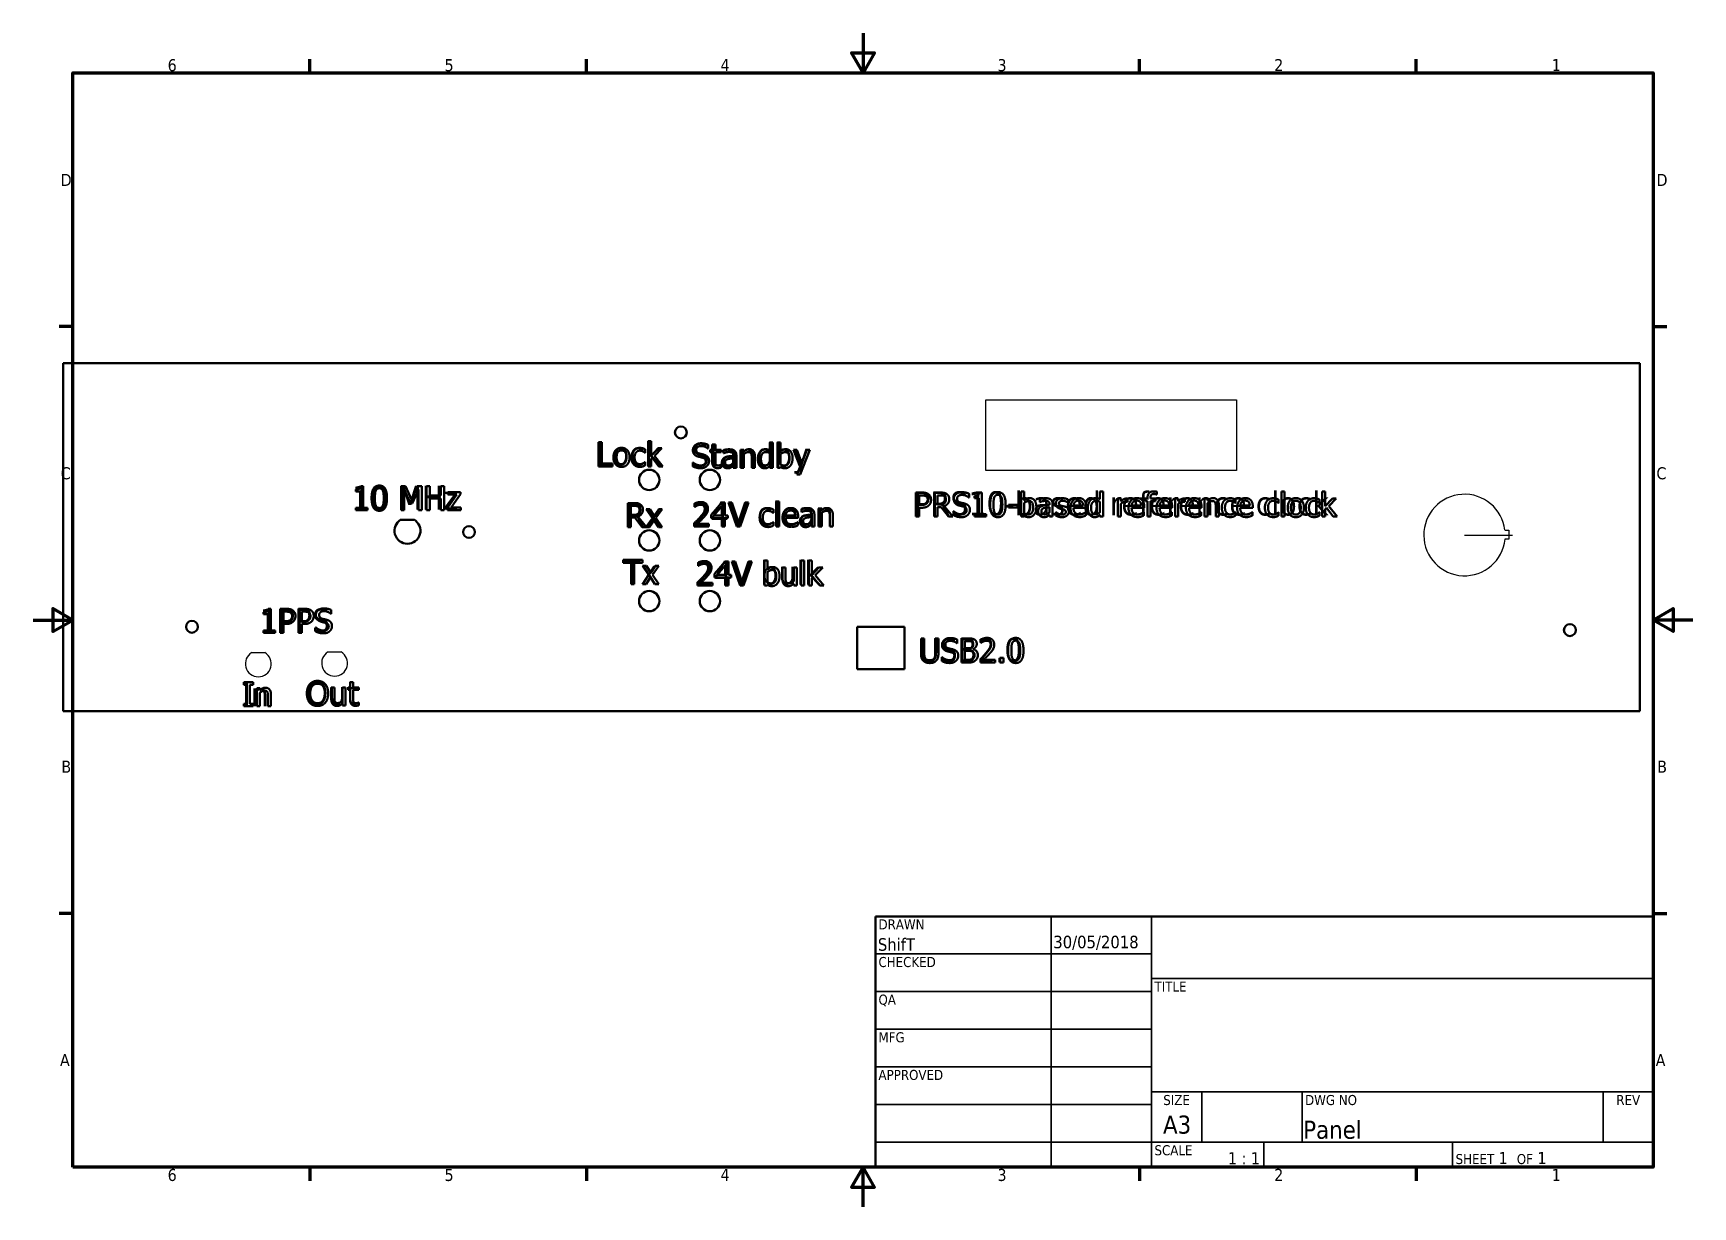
# Model space of a CAD drawing. Header units: inches. Extents: x 0 to 16.5, y 0 to 11.7.
import ezdxf
from ezdxf.enums import TextEntityAlignment as Align

# ---------------------------------------------------------------- set-up
doc = ezdxf.new("R2010")
doc.units = ezdxf.units.IN
doc.header["$MEASUREMENT"] = 0
for name, color, linetype, lineweight in [('Border (ANSI)', 7, 'Continuous', 70), ('Sketch Geometry (ANSI)', 7, 'Continuous', 25), ('Symbol (ANSI)', 7, 'Continuous', 25), ('Title (ANSI)', 7, 'Continuous', 50), ('Visible (ANSI)', 7, 'Continuous', 50)]:
    doc.layers.add(name, color=color, linetype=linetype, lineweight=lineweight)
doc.styles.add('Note Text (ANSI)', font='tahoma.ttf')
doc.styles.add('Text Style30', font='tahoma.ttf')
doc.styles.add('Text Style38', font='tahoma.ttf')
doc.styles.add('Text Style39', font='tahoma.ttf')

msp = doc.modelspace()

# ---------------------------------------------------------------- texts
at = {"layer": 'Symbol (ANSI)', "color": 7, "char_height": 0.24016, "attachment_point": 1, "style": 'Note Text (ANSI)'}
for s, insert, width in [('\\fTahoma|b0|i0;\\H0.2402;Lock', (5.608, 7.627), 0.67244), ('\\fTahoma|b0|i0;\\H0.2402;Standby', (6.558, 7.614), 1.20744), ('\\fTahoma|b0|i0;\\H0.2402;10 MHz', (3.178, 7.186), 1.11177), ('\\fTahoma|b0|i0;\\H0.2402;PRS10-based reference clock', (8.77, 7.128), 4.4793), ('\\fTahoma|b0|i0;\\H0.2402;Rx', (5.9, 7.012), 0.37649), ('\\fTahoma|b0|i0;\\H0.2402;24V clean', (6.568, 7.028), 1.45107), ('\\fTahoma|b0|i0;\\H0.2402;24V bulk', (6.602, 6.439), 1.33115), ('\\fTahoma|b0|i0;\\H0.2402;Tx', (5.877, 6.445), 0.36416), ('\\fTahoma|b0|i0;\\H0.2402;1PPS', (2.257, 5.962), 0.72845), ('\\fTahoma|b0|i0;\\H0.2402;USB2.0', (8.824, 5.668), 1.07876), ('\\fTahoma|b0|i0;\\H0.2402;In', (2.083, 5.227), 0.33491), ('\\fTahoma|b0|i0;\\H0.2402;Out', (2.716, 5.24), 0.56503)]:
    msp.add_mtext(s, dxfattribs=dict(at, insert=insert, width=width))

# ---------------------------------------------------------------- blocks, each defined once
blk = doc.blocks.new('Borders Default Border')
at = {"layer": 'Border (ANSI)'}
for p, q in [((2.756, 11.299), (2.756, 11.435)), ((5.512, 11.299), (5.512, 11.435)), ((11.024, 11.299), (11.024, 11.435)), ((13.78, 11.299), (13.78, 11.435)), ((0.394, 8.77), (0.258, 8.77)), ((16.142, 8.77), (16.277, 8.77)), ((0.394, 2.923), (0.258, 2.923)), ((16.142, 2.923), (16.277, 2.923)), ((2.756, 0.394), (2.756, 0.258)), ((5.512, 0.394), (5.512, 0.258)), ((11.024, 0.394), (11.024, 0.258)), ((13.78, 0.394), (13.78, 0.258))]:
    blk.add_line(p, q, dxfattribs=at)
at = {"layer": 'Border (ANSI)', "flags": 128}
for points in [[(8.268, 11.693), (8.268, 11.299), (8.154, 11.496), (8.381, 11.496), (8.268, 11.299)], [(0.394, 0.394), (0.394, 11.299), (16.142, 11.299), (16.142, 0.394), (0.394, 0.394)], [(0, 5.846), (0.394, 5.846), (0.197, 5.96), (0.197, 5.733), (0.394, 5.846)], [(16.535, 5.846), (16.142, 5.846), (16.339, 5.96), (16.339, 5.733), (16.142, 5.846)], [(8.268, 0), (8.268, 0.394), (8.154, 0.197), (8.381, 0.197), (8.268, 0.394)]]:
    blk.add_lwpolyline(points, dxfattribs=at)
at = {"layer": 'Border (ANSI)', "char_height": 0.12, "attachment_point": 7, "style": 'Note Text (ANSI)'}
for s, insert in [('6', (1.34, 11.312)), ('5', (4.099, 11.312)), ('4', (6.848, 11.315)), ('3', (9.608, 11.312)), ('2', (12.365, 11.315)), ('1', (15.13, 11.315)), ('D', (0.274, 10.171)), ('D', (16.174, 10.171)), ('C', (0.274, 7.246)), ('C', (16.173, 7.246)), ('B', (0.281, 4.325)), ('B', (16.181, 4.325)), ('A', (0.267, 1.402)), ('A', (16.166, 1.402)), ('6', (1.34, 0.255)), ('5', (4.099, 0.255)), ('4', (6.848, 0.258)), ('3', (9.608, 0.255)), ('2', (12.365, 0.258)), ('1', (15.13, 0.258))]:
    blk.add_mtext(s, dxfattribs=dict(at, insert=insert))
blk = doc.blocks.new('Title Blocks ANSI - Large')
at = {"layer": 'Title (ANSI)'}
for p, q in [((5, 7.45), (5, 4.95)), ((12.75, 7.45), (5, 7.45)), ((12.75, 4.95), (12.75, 7.45)), ((5, 4.95), (12.75, 4.95))]:
    blk.add_line(p, q, dxfattribs=at)
at = {"layer": 'Title (ANSI)', "lineweight": 35}
for p, q in [((6.75, 4.95), (6.75, 7.45)), ((7.75, 4.95), (7.75, 7.45)), ((5, 7.075), (7.75, 7.075)), ((7.75, 6.83), (12.75, 6.83)), ((5, 6.7), (7.75, 6.7)), ((5, 6.325), (7.75, 6.325)), ((5, 5.95), (7.75, 5.95)), ((12.75, 5.7), (7.75, 5.7)), ((8.25, 5.2), (8.25, 5.7)), ((9.25, 5.2), (9.25, 5.7)), ((12.25, 5.2), (12.25, 5.7)), ((5, 5.575), (7.75, 5.575)), ((7.75, 5.2), (5, 5.2)), ((12.75, 5.2), (7.75, 5.2)), ((8.87, 5.2), (8.87, 4.95)), ((10.75, 5.2), (10.75, 4.95))]:
    blk.add_line(p, q, dxfattribs=at)
at = {"layer": 'Title (ANSI)', "style": 'Text Style38'}
for s, p in [('DRAWN', (5.03, 7.42)), ('CHECKED', (5.03, 7.045)), ('TITLE', (7.78, 6.8)), ('QA', (5.03, 6.67)), ('MFG', (5.03, 6.295)), ('APPROVED', (5.03, 5.92)), ('DWG NO', (9.28, 5.67)), ('SCALE', (7.78, 5.17))]:
    blk.add_text(s, height=0.1, dxfattribs=at).set_placement(p, align=Align.TOP_LEFT)
for s, p in [('SIZE', (8, 5.67)), ('REV', (12.5, 5.67))]:
    blk.add_text(s, height=0.1, dxfattribs=at).set_placement(p, align=Align.TOP_CENTER)
at = {"layer": 'Title (ANSI)', "insert": (10.78, 4.98), "char_height": 0.12, "attachment_point": 7, "style": 'Note Text (ANSI)'}
blk.add_mtext('\\fTahoma|b0|i0;\\H0.1000;SHEET\\fTahoma|b0|i0;\\H0.1200; 1  \\fTahoma|b0|i0;\\H0.1000;OF\\fTahoma|b0|i0;\\H0.1200; 1 ', dxfattribs=at)
at = {"layer": 'Title (ANSI)'}
for tag, p, height, style in [('AUTHOR_001', (5.024, 7.107), 0.125, 'Text Style39'), ('CREATION_DATE_001', (6.772, 7.132), 0.125, 'Text Style39'), ('Sheet_Size_001', (7.865, 5.285), 0.18, 'Text Style30'), ('PART_NUMBER_001', (9.262, 5.234), 0.18, 'Text Style30'), ('Initial_View_Scale_001', (8.512, 4.98), 0.12, 'Note Text (ANSI)')]:
    blk.add_attdef(tag, p, '', height=height, dxfattribs=dict(at, style=style))
at = {"layer": 'Title (ANSI)', "style": 'Text Style39'}
for tag, p in [('COMPANY', (10.25, 7.14)), ('REVISION_NUMBER', (12.5, 5.375))]:
    blk.add_attdef(tag, text='', height=0.125, dxfattribs=at).set_placement(p, align=Align.MIDDLE_CENTER)
for tag, p in [('CHECKED_BY', (5.03, 6.73)), ('CHECKED_DATE', (6.78, 6.73)), ('MFG_APPROVED_BY', (5.03, 5.98)), ('MFG_APPROVED_DATE', (6.78, 5.98)), ('ENG_APPROVED_BY', (5.03, 5.605)), ('ENG_APPROVAL_DATE', (6.78, 5.605))]:
    blk.add_attdef(tag, text='', height=0.125, dxfattribs=at).set_placement(p, align=Align.BOTTOM_LEFT)
at = {"layer": 'Title (ANSI)', "style": 'Text Style30'}
blk.add_attdef('TITLE', text='', height=0.18, dxfattribs=at).set_placement((7.78, 6.223), align=Align.MIDDLE_LEFT)

# ---------------------------------------------------------------- linework, layer by layer
at = {"layer": 'Sketch Geometry (ANSI)'}
for p, q in [((0.298, 8.404), (16.006, 8.404)), ((0.298, 4.939), (0.298, 8.404)), ((16.006, 8.404), (16.006, 4.939)), ((9.493, 8.04), (11.99, 8.04)), ((9.493, 7.336), (9.493, 8.04)), ((11.99, 8.04), (11.99, 7.336)), ((11.99, 7.336), (9.493, 7.336)), ((3.664, 6.846), (3.794, 6.846)), ((14.261, 6.693), (14.739, 6.693)), ((14.703, 6.653), (14.664, 6.653)), ((14.667, 6.741), (14.703, 6.741)), ((14.703, 6.741), (14.703, 6.653)), ((8.209, 5.779), (8.682, 5.779)), ((8.209, 5.358), (8.209, 5.779)), ((8.682, 5.779), (8.682, 5.358)), ((2.178, 5.521), (2.308, 5.521)), ((2.938, 5.528), (3.068, 5.528)), ((8.682, 5.358), (8.209, 5.358)), ((16.006, 4.939), (0.298, 4.939))]:
    msp.add_line(p, q, dxfattribs=at)
for centre, radius in [((6.453, 7.715), 0.0591), ((6.138, 7.242), 0.101), ((6.742, 7.242), 0.101), ((4.342, 6.723), 0.0591), ((6.138, 6.639), 0.101), ((6.742, 6.639), 0.101), ((6.138, 6.035), 0.101), ((6.742, 6.035), 0.101), ((1.582, 5.779), 0.0591), ((15.311, 5.746), 0.0591)]:
    msp.add_circle(centre, radius, dxfattribs=at)
for centre, radius, start, end in [((14.261, 6.693), 0.406, 6.7695, 354.2639), ((3.729, 6.735), 0.129, 120.4111, 59.5889), ((2.243, 5.41), 0.129, 120.4111, 59.5889), ((3.003, 5.417), 0.129, 120.4111, 59.5889)]:
    msp.add_arc(centre, radius, start, end, dxfattribs=at)
at = {"layer": 'Visible (ANSI)'}
for p, q in [((0.298, 8.404), (16.006, 8.404)), ((0.298, 4.939), (0.298, 8.404)), ((16.006, 8.404), (16.006, 4.939)), ((5.632, 7.617), (5.632, 7.377)), ((5.664, 7.617), (5.632, 7.617)), ((5.664, 7.405), (5.664, 7.617)), ((6.126, 7.627), (6.126, 7.377)), ((6.156, 7.627), (6.126, 7.627)), ((6.156, 7.481), (6.156, 7.627)), ((7.341, 7.614), (7.341, 7.536)), ((7.371, 7.614), (7.341, 7.614)), ((7.371, 7.363), (7.371, 7.614)), ((7.415, 7.614), (7.415, 7.363)), ((7.445, 7.614), (7.415, 7.614)), ((7.445, 7.524), (7.445, 7.614)), ((6.096, 7.513), (6.098, 7.513)), ((6.098, 7.513), (6.098, 7.547)), ((6.227, 7.557), (6.156, 7.481)), ((6.156, 7.452), (6.168, 7.464)), ((6.156, 7.377), (6.156, 7.452)), ((6.168, 7.464), (6.235, 7.377)), ((6.191, 7.481), (6.265, 7.557)), ((6.275, 7.377), (6.191, 7.481)), ((6.265, 7.557), (6.227, 7.557)), ((6.722, 7.554), (6.725, 7.554)), ((6.725, 7.554), (6.725, 7.592)), ((6.746, 7.543), (6.746, 7.518)), ((6.766, 7.543), (6.746, 7.543)), ((6.746, 7.518), (6.766, 7.518)), ((6.766, 7.595), (6.766, 7.543)), ((6.797, 7.595), (6.766, 7.595)), ((6.766, 7.518), (6.766, 7.418)), ((6.797, 7.543), (6.797, 7.595)), ((6.853, 7.543), (6.797, 7.543)), ((6.797, 7.518), (6.853, 7.518)), ((6.797, 7.432), (6.797, 7.518)), ((6.853, 7.518), (6.853, 7.543)), ((6.877, 7.539), (6.877, 7.508)), ((6.877, 7.508), (6.878, 7.508)), ((6.975, 7.487), (6.975, 7.481)), ((6.975, 7.457), (6.975, 7.407)), ((7.006, 7.363), (7.006, 7.486)), ((7.048, 7.543), (7.048, 7.363)), ((7.079, 7.543), (7.048, 7.543)), ((7.079, 7.523), (7.079, 7.543)), ((7.079, 7.363), (7.079, 7.498)), ((7.159, 7.466), (7.159, 7.363)), ((7.19, 7.363), (7.19, 7.48)), ((7.341, 7.511), (7.341, 7.407)), ((7.445, 7.395), (7.445, 7.499)), ((7.576, 7.543), (7.642, 7.372)), ((7.609, 7.543), (7.576, 7.543)), ((7.658, 7.41), (7.609, 7.543)), ((7.642, 7.297), (7.739, 7.543)), ((7.707, 7.543), (7.658, 7.41)), ((7.739, 7.543), (7.707, 7.543)), ((5.632, 7.377), (5.771, 7.377)), ((5.771, 7.405), (5.664, 7.405)), ((5.771, 7.377), (5.771, 7.405)), ((6.098, 7.421), (6.096, 7.421)), ((6.098, 7.387), (6.098, 7.421)), ((6.126, 7.377), (6.156, 7.377)), ((6.235, 7.377), (6.275, 7.377)), ((6.571, 7.417), (6.571, 7.377)), ((6.573, 7.417), (6.571, 7.417)), ((6.853, 7.392), (6.851, 7.392)), ((6.853, 7.365), (6.853, 7.392)), ((6.975, 7.382), (6.975, 7.363)), ((6.975, 7.363), (7.006, 7.363)), ((7.048, 7.363), (7.079, 7.363)), ((7.159, 7.363), (7.19, 7.363)), ((7.341, 7.381), (7.341, 7.363)), ((7.341, 7.363), (7.371, 7.363)), ((7.415, 7.363), (7.443, 7.363)), ((7.443, 7.363), (7.445, 7.371)), ((7.642, 7.372), (7.61, 7.297)), ((7.61, 7.297), (7.642, 7.297)), ((3.214, 7.148), (3.214, 7.126)), ((3.214, 7.126), (3.258, 7.126)), ((3.258, 7.126), (3.258, 6.965)), ((3.289, 7.181), (3.264, 7.181)), ((3.289, 6.965), (3.289, 7.181)), ((3.666, 7.181), (3.666, 6.941)), ((3.71, 7.181), (3.666, 7.181)), ((3.696, 7.147), (3.758, 7.007)), ((3.696, 6.941), (3.696, 7.147)), ((3.769, 7.047), (3.71, 7.181)), ((3.827, 7.181), (3.769, 7.047)), ((3.777, 7.007), (3.84, 7.147)), ((3.872, 7.181), (3.827, 7.181)), ((3.84, 7.147), (3.84, 6.941)), ((3.872, 6.941), (3.872, 7.181)), ((3.92, 7.181), (3.92, 6.941)), ((3.952, 7.181), (3.92, 7.181)), ((3.952, 7.086), (3.952, 7.181)), ((4.063, 7.181), (4.063, 7.086)), ((4.095, 7.181), (4.063, 7.181)), ((4.095, 6.941), (4.095, 7.181)), ((4.131, 7.121), (4.131, 7.096)), ((4.258, 7.121), (4.131, 7.121)), ((4.258, 7.099), (4.258, 7.121)), ((8.795, 7.116), (8.795, 6.876)), ((8.855, 7.116), (8.795, 7.116)), ((8.977, 7.116), (8.977, 6.876)), ((9.039, 7.116), (8.977, 7.116)), ((9.452, 7.117), (9.427, 7.117)), ((9.452, 6.9), (9.452, 7.117)), ((9.844, 7.127), (9.844, 6.876)), ((9.874, 7.127), (9.844, 7.127)), ((9.874, 7.037), (9.874, 7.127)), ((10.629, 7.127), (10.629, 7.049)), ((10.659, 7.127), (10.629, 7.127)), ((10.659, 6.876), (10.659, 7.127)), ((11.194, 7.097), (11.194, 7.125)), ((12.438, 7.127), (12.438, 6.876)), ((12.468, 7.127), (12.438, 7.127)), ((12.468, 6.876), (12.468, 7.127)), ((12.844, 7.127), (12.844, 6.876)), ((12.874, 7.127), (12.844, 7.127)), ((12.874, 6.98), (12.874, 7.127)), ((3.214, 6.965), (3.214, 6.941)), ((3.258, 6.965), (3.214, 6.965)), ((3.332, 6.965), (3.289, 6.965)), ((3.332, 6.941), (3.332, 6.965)), ((3.758, 7.007), (3.777, 7.007)), ((4.063, 7.086), (3.952, 7.086)), ((3.952, 7.058), (4.063, 7.058)), ((3.952, 6.941), (3.952, 7.058)), ((4.063, 7.058), (4.063, 6.941)), ((4.221, 7.096), (4.127, 6.963)), ((4.127, 6.963), (4.127, 6.941)), ((4.131, 7.096), (4.221, 7.096)), ((4.163, 6.966), (4.258, 7.099)), ((4.26, 6.966), (4.163, 6.966)), ((4.26, 6.941), (4.26, 6.966)), ((5.986, 7.012), (5.924, 7.012)), ((5.924, 7.012), (5.924, 6.772)), ((5.956, 6.894), (5.956, 6.984)), ((5.956, 6.984), (5.988, 6.984)), ((6.107, 6.952), (6.169, 6.861)), ((6.144, 6.952), (6.107, 6.952)), ((6.188, 6.885), (6.144, 6.952)), ((6.232, 6.952), (6.188, 6.885)), ((6.205, 6.863), (6.267, 6.952)), ((6.267, 6.952), (6.232, 6.952)), ((6.59, 7.008), (6.59, 6.974)), ((6.59, 6.974), (6.592, 6.974)), ((6.862, 7.017), (6.754, 6.894)), ((6.78, 6.886), (6.86, 6.979)), ((6.86, 6.979), (6.86, 6.886)), ((6.891, 7.017), (6.862, 7.017)), ((6.891, 6.886), (6.891, 7.017)), ((6.927, 7.017), (7.01, 6.777)), ((6.961, 7.017), (6.927, 7.017)), ((7.028, 6.818), (6.961, 7.017)), ((7.094, 7.017), (7.028, 6.818)), ((7.044, 6.777), (7.127, 7.017)), ((7.127, 7.017), (7.094, 7.017)), ((7.375, 6.914), (7.375, 6.948)), ((7.403, 7.028), (7.403, 6.777)), ((7.434, 7.028), (7.403, 7.028)), ((7.434, 6.777), (7.434, 7.028)), ((7.654, 6.953), (7.654, 6.922)), ((7.826, 6.957), (7.826, 6.777)), ((7.856, 6.957), (7.826, 6.957)), ((7.856, 6.937), (7.856, 6.957)), ((8.827, 6.993), (8.827, 7.088)), ((8.827, 7.088), (8.853, 7.088)), ((8.848, 6.993), (8.827, 6.993)), ((8.827, 6.965), (8.854, 6.965)), ((8.827, 6.876), (8.827, 6.965)), ((9.009, 6.998), (9.009, 7.088)), ((9.009, 7.088), (9.04, 7.088)), ((9.037, 6.998), (9.009, 6.998)), ((9.009, 6.971), (9.045, 6.971)), ((9.009, 6.876), (9.009, 6.971)), ((9.045, 6.971), (9.121, 6.876)), ((9.163, 6.876), (9.077, 6.98)), ((9.322, 7.067), (9.324, 7.067)), ((9.324, 7.067), (9.324, 7.105)), ((9.378, 7.083), (9.378, 7.061)), ((9.378, 7.061), (9.421, 7.061)), ((9.421, 7.061), (9.421, 6.9)), ((9.716, 6.995), (9.716, 6.966)), ((9.807, 6.995), (9.716, 6.995)), ((9.716, 6.966), (9.807, 6.966)), ((9.807, 6.966), (9.807, 6.995)), ((9.874, 6.908), (9.874, 7.012)), ((10.028, 7.052), (10.028, 7.021)), ((10.028, 7.021), (10.03, 7.021)), ((10.127, 7), (10.127, 6.994)), ((10.127, 6.97), (10.127, 6.92)), ((10.157, 6.876), (10.157, 6.999)), ((10.311, 7.015), (10.312, 7.015)), ((10.312, 7.015), (10.312, 7.047)), ((10.46, 6.986), (10.365, 6.986)), ((10.365, 6.963), (10.49, 6.963)), ((10.49, 6.963), (10.49, 6.979)), ((10.629, 7.024), (10.629, 6.92)), ((10.806, 7.056), (10.806, 6.876)), ((10.837, 7.056), (10.806, 7.056)), ((10.837, 7.029), (10.837, 7.056)), ((10.837, 6.876), (10.837, 7.004)), ((10.9, 7.023), (10.902, 7.023)), ((10.902, 7.023), (10.902, 7.055)), ((11.039, 6.986), (10.944, 6.986)), ((10.944, 6.963), (11.069, 6.963)), ((11.069, 6.963), (11.069, 6.979)), ((11.082, 7.056), (11.082, 7.031)), ((11.102, 7.056), (11.082, 7.056)), ((11.082, 7.031), (11.102, 7.031)), ((11.102, 7.062), (11.102, 7.056)), ((11.102, 7.031), (11.102, 6.876)), ((11.132, 7.056), (11.132, 7.062)), ((11.182, 7.056), (11.132, 7.056)), ((11.133, 7.031), (11.182, 7.031)), ((11.133, 6.876), (11.133, 7.031)), ((11.182, 7.031), (11.182, 7.056)), ((11.193, 7.097), (11.194, 7.097)), ((11.318, 6.986), (11.223, 6.986)), ((11.223, 6.963), (11.347, 6.963)), ((11.347, 6.963), (11.347, 6.979)), ((11.378, 7.056), (11.378, 6.876)), ((11.409, 7.056), (11.378, 7.056)), ((11.409, 7.029), (11.409, 7.056)), ((11.409, 6.876), (11.409, 7.004)), ((11.472, 7.023), (11.474, 7.023)), ((11.474, 7.023), (11.474, 7.055)), ((11.611, 6.986), (11.516, 6.986)), ((11.516, 6.963), (11.64, 6.963)), ((11.64, 6.963), (11.64, 6.979)), ((11.671, 7.056), (11.671, 6.876)), ((11.701, 7.056), (11.671, 7.056)), ((11.701, 7.036), (11.701, 7.056)), ((11.701, 6.876), (11.701, 7.01)), ((11.782, 6.979), (11.782, 6.876)), ((11.813, 6.876), (11.813, 6.993)), ((11.978, 7.012), (11.98, 7.012)), ((11.98, 7.012), (11.98, 7.046)), ((12.121, 6.986), (12.026, 6.986)), ((12.026, 6.963), (12.151, 6.963)), ((12.151, 6.963), (12.151, 6.979)), ((12.408, 7.012), (12.409, 7.012)), ((12.409, 7.012), (12.409, 7.046)), ((12.815, 7.012), (12.816, 7.012)), ((12.816, 7.012), (12.816, 7.046)), ((12.946, 7.056), (12.874, 6.98)), ((12.874, 6.951), (12.887, 6.963)), ((12.874, 6.876), (12.874, 6.951)), ((12.887, 6.963), (12.953, 6.876)), ((12.909, 6.981), (12.983, 7.056)), ((12.993, 6.876), (12.909, 6.981)), ((12.983, 7.056), (12.946, 7.056)), ((3.214, 6.941), (3.332, 6.941)), ((3.664, 6.846), (3.794, 6.846)), ((3.666, 6.941), (3.696, 6.941)), ((3.84, 6.941), (3.872, 6.941)), ((3.92, 6.941), (3.952, 6.941)), ((4.063, 6.941), (4.095, 6.941)), ((4.127, 6.941), (4.26, 6.941)), ((5.984, 6.894), (5.956, 6.894)), ((5.956, 6.772), (5.956, 6.867)), ((5.956, 6.867), (5.993, 6.867)), ((5.993, 6.867), (6.069, 6.772)), ((6.108, 6.774), (6.025, 6.876)), ((6.169, 6.861), (6.108, 6.774)), ((6.141, 6.772), (6.186, 6.839)), ((6.186, 6.839), (6.23, 6.772)), ((6.267, 6.772), (6.205, 6.863)), ((6.585, 6.811), (6.585, 6.777)), ((6.733, 6.805), (6.615, 6.805)), ((6.733, 6.777), (6.733, 6.805)), ((6.754, 6.894), (6.754, 6.86)), ((6.754, 6.86), (6.86, 6.86)), ((6.86, 6.886), (6.78, 6.886)), ((6.86, 6.86), (6.86, 6.777)), ((6.92, 6.886), (6.891, 6.886)), ((6.891, 6.777), (6.891, 6.86)), ((6.891, 6.86), (6.92, 6.86)), ((6.92, 6.86), (6.92, 6.886)), ((7.373, 6.914), (7.375, 6.914)), ((7.375, 6.821), (7.373, 6.821)), ((7.375, 6.787), (7.375, 6.821)), ((7.592, 6.887), (7.497, 6.887)), ((7.497, 6.864), (7.621, 6.864)), ((7.618, 6.821), (7.616, 6.821)), ((7.618, 6.788), (7.618, 6.821)), ((7.621, 6.864), (7.621, 6.881)), ((7.654, 6.922), (7.656, 6.922)), ((7.753, 6.901), (7.753, 6.896)), ((7.753, 6.871), (7.753, 6.821)), ((7.753, 6.796), (7.753, 6.777)), ((7.783, 6.777), (7.783, 6.9)), ((7.856, 6.777), (7.856, 6.912)), ((7.937, 6.88), (7.937, 6.777)), ((7.967, 6.777), (7.967, 6.894)), ((8.795, 6.876), (8.827, 6.876)), ((8.977, 6.876), (9.009, 6.876)), ((9.121, 6.876), (9.163, 6.876)), ((9.17, 6.93), (9.17, 6.89)), ((9.172, 6.93), (9.17, 6.93)), ((9.378, 6.9), (9.378, 6.876)), ((9.421, 6.9), (9.378, 6.9)), ((9.378, 6.876), (9.495, 6.876)), ((9.495, 6.9), (9.452, 6.9)), ((9.495, 6.876), (9.495, 6.9)), ((9.844, 6.876), (9.872, 6.876)), ((9.872, 6.876), (9.874, 6.884)), ((10.127, 6.895), (10.127, 6.876)), ((10.127, 6.876), (10.157, 6.876)), ((10.189, 6.921), (10.189, 6.887)), ((10.19, 6.921), (10.189, 6.921)), ((10.487, 6.92), (10.485, 6.92)), ((10.487, 6.887), (10.487, 6.92)), ((10.629, 6.894), (10.629, 6.876)), ((10.629, 6.876), (10.659, 6.876)), ((10.806, 6.876), (10.837, 6.876)), ((11.065, 6.92), (11.064, 6.92)), ((11.065, 6.887), (11.065, 6.92)), ((11.102, 6.876), (11.133, 6.876)), ((11.344, 6.92), (11.342, 6.92)), ((11.344, 6.887), (11.344, 6.92)), ((11.378, 6.876), (11.409, 6.876)), ((11.637, 6.92), (11.635, 6.92)), ((11.637, 6.887), (11.637, 6.92)), ((11.671, 6.876), (11.701, 6.876)), ((11.782, 6.876), (11.813, 6.876)), ((11.98, 6.92), (11.978, 6.92)), ((11.98, 6.886), (11.98, 6.92)), ((12.147, 6.92), (12.146, 6.92)), ((12.147, 6.887), (12.147, 6.92)), ((12.409, 6.92), (12.408, 6.92)), ((12.409, 6.886), (12.409, 6.92)), ((12.438, 6.876), (12.468, 6.876)), ((12.816, 6.92), (12.815, 6.92)), ((12.816, 6.886), (12.816, 6.92)), ((12.844, 6.876), (12.874, 6.876)), ((12.953, 6.876), (12.993, 6.876)), ((5.924, 6.772), (5.956, 6.772)), ((6.069, 6.772), (6.141, 6.772)), ((6.23, 6.772), (6.267, 6.772)), ((6.585, 6.777), (6.733, 6.777)), ((6.86, 6.777), (6.891, 6.777)), ((7.01, 6.777), (7.044, 6.777)), ((7.403, 6.777), (7.434, 6.777)), ((7.753, 6.777), (7.783, 6.777)), ((7.826, 6.777), (7.856, 6.777)), ((7.937, 6.777), (7.967, 6.777)), ((5.877, 6.445), (5.877, 6.417)), ((6.07, 6.445), (5.877, 6.445)), ((5.877, 6.417), (5.957, 6.417)), ((5.957, 6.417), (5.957, 6.205)), ((5.989, 6.417), (6.07, 6.417)), ((5.989, 6.205), (5.989, 6.417)), ((6.07, 6.417), (6.07, 6.445)), ((6.134, 6.294), (6.071, 6.205)), ((6.072, 6.385), (6.134, 6.294)), ((6.109, 6.385), (6.072, 6.385)), ((6.153, 6.318), (6.109, 6.385)), ((6.197, 6.385), (6.153, 6.318)), ((6.17, 6.296), (6.232, 6.385)), ((6.232, 6.205), (6.17, 6.296)), ((6.232, 6.385), (6.197, 6.385)), ((6.625, 6.419), (6.625, 6.385)), ((6.625, 6.385), (6.626, 6.385)), ((6.896, 6.429), (6.789, 6.305)), ((6.789, 6.305), (6.789, 6.271)), ((6.814, 6.297), (6.895, 6.391)), ((6.895, 6.297), (6.814, 6.297)), ((6.895, 6.391), (6.895, 6.297)), ((6.926, 6.429), (6.896, 6.429)), ((6.926, 6.297), (6.926, 6.429)), ((6.954, 6.297), (6.926, 6.297)), ((6.954, 6.271), (6.954, 6.297)), ((6.961, 6.429), (7.044, 6.189)), ((6.995, 6.429), (6.961, 6.429)), ((7.062, 6.229), (6.995, 6.429)), ((7.128, 6.429), (7.062, 6.229)), ((7.078, 6.189), (7.161, 6.429)), ((7.161, 6.429), (7.128, 6.429)), ((7.285, 6.439), (7.285, 6.189)), ((7.315, 6.439), (7.285, 6.439)), ((7.315, 6.35), (7.315, 6.439)), ((7.315, 6.221), (7.315, 6.324)), ((7.466, 6.369), (7.466, 6.252)), ((7.496, 6.369), (7.466, 6.369)), ((7.496, 6.266), (7.496, 6.369)), ((7.577, 6.369), (7.577, 6.234)), ((7.607, 6.369), (7.577, 6.369)), ((7.607, 6.189), (7.607, 6.369)), ((7.652, 6.439), (7.652, 6.189)), ((7.682, 6.439), (7.652, 6.439)), ((7.682, 6.189), (7.682, 6.439)), ((7.727, 6.439), (7.727, 6.189)), ((7.757, 6.439), (7.727, 6.439)), ((7.757, 6.293), (7.757, 6.439)), ((7.829, 6.369), (7.757, 6.293)), ((7.792, 6.293), (7.866, 6.369)), ((7.876, 6.189), (7.792, 6.293)), ((7.866, 6.369), (7.829, 6.369)), ((5.957, 6.205), (5.989, 6.205)), ((6.071, 6.205), (6.106, 6.205)), ((6.106, 6.205), (6.151, 6.273)), ((6.151, 6.273), (6.195, 6.205)), ((6.195, 6.205), (6.232, 6.205)), ((6.62, 6.223), (6.62, 6.189)), ((6.62, 6.189), (6.768, 6.189)), ((6.768, 6.216), (6.65, 6.216)), ((6.768, 6.189), (6.768, 6.216)), ((6.789, 6.271), (6.895, 6.271)), ((6.895, 6.271), (6.895, 6.189)), ((6.895, 6.189), (6.926, 6.189)), ((6.926, 6.189), (6.926, 6.271)), ((6.926, 6.271), (6.954, 6.271)), ((7.044, 6.189), (7.078, 6.189)), ((7.285, 6.189), (7.313, 6.189)), ((7.313, 6.189), (7.315, 6.197)), ((7.577, 6.208), (7.577, 6.189)), ((7.577, 6.189), (7.607, 6.189)), ((7.652, 6.189), (7.682, 6.189)), ((7.727, 6.189), (7.757, 6.189)), ((7.757, 6.264), (7.769, 6.276)), ((7.757, 6.189), (7.757, 6.264)), ((7.769, 6.276), (7.836, 6.189)), ((7.836, 6.189), (7.876, 6.189)), ((2.368, 5.959), (2.343, 5.959)), ((2.368, 5.742), (2.368, 5.959)), ((2.462, 5.958), (2.462, 5.718)), ((2.522, 5.958), (2.462, 5.958)), ((2.644, 5.958), (2.644, 5.718)), ((2.704, 5.958), (2.644, 5.958)), ((2.293, 5.925), (2.293, 5.903)), ((2.293, 5.903), (2.337, 5.903)), ((2.337, 5.903), (2.337, 5.742)), ((2.493, 5.835), (2.493, 5.93)), ((2.493, 5.93), (2.52, 5.93)), ((2.515, 5.835), (2.493, 5.835)), ((2.493, 5.807), (2.52, 5.807)), ((2.493, 5.718), (2.493, 5.807)), ((2.676, 5.835), (2.676, 5.93)), ((2.676, 5.93), (2.702, 5.93)), ((2.697, 5.835), (2.676, 5.835)), ((2.676, 5.807), (2.703, 5.807)), ((2.676, 5.718), (2.676, 5.807)), ((2.966, 5.909), (2.968, 5.909)), ((2.968, 5.909), (2.968, 5.947)), ((2.293, 5.742), (2.293, 5.718)), ((2.337, 5.742), (2.293, 5.742)), ((2.293, 5.718), (2.411, 5.718)), ((2.411, 5.742), (2.368, 5.742)), ((2.411, 5.718), (2.411, 5.742)), ((2.462, 5.718), (2.493, 5.718)), ((2.644, 5.718), (2.676, 5.718)), ((2.814, 5.772), (2.814, 5.732)), ((2.816, 5.772), (2.814, 5.772)), ((8.209, 5.358), (8.209, 5.779)), ((8.209, 5.779), (8.682, 5.779)), ((8.682, 5.779), (8.682, 5.358)), ((8.846, 5.663), (8.846, 5.513)), ((8.878, 5.663), (8.846, 5.663)), ((8.878, 5.513), (8.878, 5.663)), ((8.987, 5.663), (8.987, 5.512)), ((9.019, 5.663), (8.987, 5.663)), ((9.019, 5.513), (9.019, 5.663)), ((9.207, 5.613), (9.207, 5.651)), ((9.249, 5.663), (9.249, 5.423)), ((9.313, 5.663), (9.249, 5.663)), ((9.281, 5.565), (9.281, 5.635)), ((9.281, 5.635), (9.312, 5.635)), ((9.442, 5.653), (9.442, 5.619)), ((9.053, 5.477), (9.053, 5.437)), ((9.056, 5.477), (9.053, 5.477)), ((9.205, 5.613), (9.207, 5.613)), ((9.317, 5.565), (9.281, 5.565)), ((9.281, 5.45), (9.281, 5.539)), ((9.281, 5.539), (9.317, 5.539)), ((9.367, 5.556), (9.367, 5.557)), ((9.442, 5.619), (9.444, 5.619)), ((9.63, 5.469), (9.63, 5.423)), ((9.669, 5.469), (9.63, 5.469)), ((9.669, 5.423), (9.669, 5.469)), ((8.682, 5.358), (8.209, 5.358)), ((9.249, 5.423), (9.318, 5.423)), ((9.307, 5.45), (9.281, 5.45)), ((9.437, 5.457), (9.437, 5.423)), ((9.437, 5.423), (9.585, 5.423)), ((9.585, 5.45), (9.467, 5.45)), ((9.585, 5.423), (9.585, 5.45)), ((9.63, 5.423), (9.669, 5.423)), ((2.098, 5.227), (2.098, 5.202)), ((2.191, 5.227), (2.098, 5.227)), ((2.098, 5.202), (2.128, 5.202)), ((2.128, 5.202), (2.128, 5.011)), ((2.16, 5.202), (2.191, 5.202)), ((2.16, 5.011), (2.16, 5.202)), ((2.191, 5.202), (2.191, 5.227)), ((2.228, 5.167), (2.228, 4.987)), ((2.258, 5.167), (2.228, 5.167)), ((2.258, 5.147), (2.258, 5.167)), ((2.97, 5.175), (2.97, 5.058)), ((3.001, 5.175), (2.97, 5.175)), ((3.001, 5.072), (3.001, 5.175)), ((3.082, 5.175), (3.082, 5.04)), ((3.112, 5.175), (3.082, 5.175)), ((3.112, 4.995), (3.112, 5.175)), ((3.137, 5.175), (3.137, 5.15)), ((3.158, 5.175), (3.137, 5.175)), ((3.137, 5.15), (3.158, 5.15)), ((3.158, 5.227), (3.158, 5.175)), ((3.188, 5.227), (3.158, 5.227)), ((3.158, 5.15), (3.158, 5.05)), ((3.188, 5.175), (3.188, 5.227)), ((3.244, 5.175), (3.188, 5.175)), ((3.188, 5.15), (3.244, 5.15)), ((3.188, 5.064), (3.188, 5.15)), ((3.244, 5.15), (3.244, 5.175)), ((2.098, 5.011), (2.098, 4.987)), ((2.128, 5.011), (2.098, 5.011)), ((2.098, 4.987), (2.191, 4.987)), ((2.191, 5.011), (2.16, 5.011)), ((2.191, 4.987), (2.191, 5.011)), ((2.228, 4.987), (2.258, 4.987)), ((2.258, 4.987), (2.258, 5.121)), ((2.339, 5.089), (2.339, 4.987)), ((2.339, 4.987), (2.369, 4.987)), ((2.369, 4.987), (2.369, 5.104)), ((3.082, 5.015), (3.082, 4.995)), ((3.082, 4.995), (3.112, 4.995)), ((3.244, 5.024), (3.242, 5.024)), ((3.244, 4.996), (3.244, 5.024)), ((16.006, 4.939), (0.298, 4.939))]:
    msp.add_line(p, q, dxfattribs=at)
for centre, radius in [((6.453, 7.715), 0.0591), ((6.138, 7.242), 0.101), ((6.742, 7.242), 0.101), ((4.342, 6.723), 0.0591), ((6.138, 6.639), 0.101), ((6.742, 6.639), 0.101), ((6.138, 6.035), 0.101), ((6.742, 6.035), 0.101), ((1.582, 5.779), 0.0591), ((15.311, 5.746), 0.0591)]:
    msp.add_circle(centre, radius, dxfattribs=at)
msp.add_arc((3.729, 6.735), 0.129, 120.4111, 59.5889, dxfattribs=at)
for points in [[(6.653, 7.607), (6.618, 7.607), (6.573, 7.568), (6.573, 7.539)], [(6.725, 7.592), (6.709, 7.599), (6.674, 7.607), (6.653, 7.607)], [(5.862, 7.562), (5.826, 7.562), (5.781, 7.512), (5.781, 7.467)], [(5.781, 7.467), (5.781, 7.423), (5.824, 7.372), (5.862, 7.372)], [(5.813, 7.467), (5.813, 7.502), (5.838, 7.536), (5.862, 7.536)], [(5.862, 7.398), (5.838, 7.398), (5.813, 7.433), (5.813, 7.467)], [(5.942, 7.467), (5.942, 7.512), (5.898, 7.562), (5.862, 7.562)], [(5.862, 7.536), (5.885, 7.536), (5.911, 7.502), (5.911, 7.467)], [(5.911, 7.467), (5.911, 7.432), (5.885, 7.398), (5.862, 7.398)], [(5.862, 7.372), (5.898, 7.372), (5.942, 7.421), (5.942, 7.467)], [(5.984, 7.536), (5.974, 7.525), (5.961, 7.49), (5.961, 7.466)], [(5.961, 7.466), (5.961, 7.443), (5.973, 7.407), (5.984, 7.396)], [(6.045, 7.561), (6.027, 7.561), (5.995, 7.548), (5.984, 7.536)], [(5.992, 7.466), (5.992, 7.499), (6.021, 7.534), (6.044, 7.534)], [(6.044, 7.399), (6.02, 7.399), (5.992, 7.435), (5.992, 7.466)], [(6.044, 7.534), (6.052, 7.534), (6.069, 7.53), (6.076, 7.526)], [(6.098, 7.547), (6.087, 7.553), (6.06, 7.561), (6.045, 7.561)], [(6.076, 7.526), (6.083, 7.523), (6.093, 7.516), (6.096, 7.513)], [(6.573, 7.539), (6.573, 7.525), (6.581, 7.503), (6.588, 7.495)], [(6.588, 7.495), (6.596, 7.487), (6.615, 7.477), (6.628, 7.474)], [(6.606, 7.542), (6.606, 7.559), (6.633, 7.58), (6.656, 7.58)], [(6.637, 7.505), (6.622, 7.509), (6.606, 7.527), (6.606, 7.542)], [(6.628, 7.474), (6.642, 7.471), (6.66, 7.466), (6.671, 7.463)], [(6.686, 7.492), (6.677, 7.495), (6.647, 7.502), (6.637, 7.505)], [(6.656, 7.58), (6.675, 7.58), (6.711, 7.564), (6.722, 7.554)], [(6.671, 7.463), (6.687, 7.459), (6.701, 7.441), (6.701, 7.426)], [(6.734, 7.431), (6.734, 7.454), (6.711, 7.484), (6.686, 7.492)], [(6.895, 7.468), (6.878, 7.46), (6.862, 7.434), (6.862, 7.415)], [(6.932, 7.547), (6.916, 7.547), (6.885, 7.542), (6.877, 7.539)], [(6.878, 7.508), (6.893, 7.514), (6.921, 7.521), (6.932, 7.521)], [(6.893, 7.417), (6.893, 7.431), (6.909, 7.446), (6.921, 7.45)], [(6.975, 7.481), (6.951, 7.48), (6.91, 7.475), (6.895, 7.468)], [(6.921, 7.45), (6.932, 7.453), (6.964, 7.456), (6.975, 7.457)], [(6.986, 7.534), (6.976, 7.542), (6.95, 7.547), (6.932, 7.547)], [(6.932, 7.521), (6.94, 7.521), (6.957, 7.518), (6.963, 7.515)], [(6.963, 7.515), (6.969, 7.511), (6.975, 7.498), (6.975, 7.487)], [(7.006, 7.486), (7.006, 7.503), (6.996, 7.527), (6.986, 7.534)], [(7.133, 7.548), (7.119, 7.548), (7.092, 7.535), (7.079, 7.523)], [(7.079, 7.498), (7.09, 7.507), (7.114, 7.519), (7.125, 7.519)], [(7.125, 7.519), (7.137, 7.519), (7.15, 7.513), (7.154, 7.506)], [(7.19, 7.48), (7.19, 7.513), (7.16, 7.548), (7.133, 7.548)], [(7.154, 7.506), (7.157, 7.5), (7.159, 7.478), (7.159, 7.466)], [(7.243, 7.523), (7.232, 7.51), (7.22, 7.475), (7.22, 7.452)], [(7.22, 7.452), (7.22, 7.429), (7.23, 7.394), (7.238, 7.382)], [(7.296, 7.548), (7.281, 7.548), (7.253, 7.535), (7.243, 7.523)], [(7.251, 7.452), (7.251, 7.485), (7.278, 7.52), (7.301, 7.52)], [(7.294, 7.387), (7.272, 7.387), (7.251, 7.42), (7.251, 7.452)], [(7.341, 7.536), (7.33, 7.542), (7.309, 7.548), (7.296, 7.548)], [(7.301, 7.52), (7.311, 7.52), (7.329, 7.516), (7.341, 7.511)], [(7.5, 7.548), (7.483, 7.548), (7.457, 7.535), (7.445, 7.524)], [(7.445, 7.499), (7.456, 7.508), (7.481, 7.519), (7.493, 7.519)], [(7.535, 7.454), (7.535, 7.418), (7.508, 7.385), (7.485, 7.385)], [(7.491, 7.358), (7.523, 7.358), (7.566, 7.412), (7.566, 7.456)], [(7.493, 7.519), (7.515, 7.519), (7.535, 7.486), (7.535, 7.454)], [(7.566, 7.456), (7.566, 7.499), (7.531, 7.548), (7.5, 7.548)], [(5.984, 7.396), (5.995, 7.384), (6.026, 7.372), (6.045, 7.372)], [(6.096, 7.421), (6.086, 7.411), (6.059, 7.399), (6.044, 7.399)], [(6.045, 7.372), (6.054, 7.372), (6.067, 7.375), (6.075, 7.377)], [(6.075, 7.377), (6.08, 7.379), (6.094, 7.385), (6.098, 7.387)], [(6.571, 7.377), (6.587, 7.37), (6.624, 7.359), (6.65, 7.359)], [(6.647, 7.386), (6.629, 7.386), (6.589, 7.403), (6.573, 7.417)], [(6.701, 7.426), (6.701, 7.408), (6.674, 7.386), (6.647, 7.386)], [(6.65, 7.359), (6.672, 7.359), (6.701, 7.37), (6.712, 7.38)], [(6.712, 7.38), (6.723, 7.39), (6.734, 7.417), (6.734, 7.431)], [(6.766, 7.418), (6.766, 7.388), (6.794, 7.359), (6.819, 7.359)], [(6.801, 7.397), (6.798, 7.404), (6.797, 7.419), (6.797, 7.432)], [(6.826, 7.386), (6.816, 7.386), (6.804, 7.392), (6.801, 7.397)], [(6.819, 7.359), (6.826, 7.359), (6.844, 7.362), (6.853, 7.365)], [(6.851, 7.392), (6.848, 7.39), (6.834, 7.386), (6.826, 7.386)], [(6.862, 7.415), (6.862, 7.403), (6.871, 7.381), (6.878, 7.374)], [(6.878, 7.374), (6.886, 7.366), (6.906, 7.358), (6.917, 7.358)], [(6.928, 7.386), (6.911, 7.386), (6.893, 7.402), (6.893, 7.417)], [(6.917, 7.358), (6.93, 7.358), (6.945, 7.362), (6.953, 7.367)], [(6.975, 7.407), (6.965, 7.398), (6.942, 7.386), (6.928, 7.386)], [(6.953, 7.367), (6.959, 7.37), (6.972, 7.379), (6.975, 7.382)], [(7.238, 7.382), (7.247, 7.37), (7.272, 7.358), (7.287, 7.358)], [(7.287, 7.358), (7.296, 7.358), (7.31, 7.361), (7.316, 7.364)], [(7.341, 7.407), (7.33, 7.398), (7.306, 7.387), (7.294, 7.387)], [(7.316, 7.364), (7.323, 7.368), (7.334, 7.375), (7.341, 7.381)], [(7.485, 7.385), (7.474, 7.385), (7.457, 7.39), (7.445, 7.395)], [(7.445, 7.371), (7.455, 7.365), (7.476, 7.358), (7.491, 7.358)], [(3.264, 7.181), (3.262, 7.162), (3.239, 7.148), (3.214, 7.148)], [(3.449, 7.186), (3.409, 7.186), (3.372, 7.125), (3.372, 7.06)], [(3.404, 7.06), (3.404, 7.084), (3.408, 7.121), (3.413, 7.134)], [(3.413, 7.134), (3.418, 7.146), (3.435, 7.159), (3.449, 7.159)], [(3.525, 7.061), (3.525, 7.123), (3.488, 7.186), (3.449, 7.186)], [(3.449, 7.159), (3.462, 7.159), (3.479, 7.146), (3.484, 7.134)], [(3.484, 7.134), (3.489, 7.122), (3.493, 7.085), (3.493, 7.061)], [(8.918, 7.101), (8.906, 7.109), (8.876, 7.116), (8.855, 7.116)], [(9.1, 7.103), (9.087, 7.111), (9.059, 7.116), (9.039, 7.116)], [(9.252, 7.12), (9.217, 7.12), (9.172, 7.081), (9.172, 7.052)], [(9.324, 7.105), (9.308, 7.112), (9.273, 7.12), (9.252, 7.12)], [(9.427, 7.117), (9.426, 7.097), (9.402, 7.083), (9.378, 7.083)], [(9.612, 7.121), (9.573, 7.121), (9.535, 7.061), (9.535, 6.996)], [(9.689, 6.996), (9.689, 7.059), (9.651, 7.121), (9.612, 7.121)], [(11.163, 7.128), (11.134, 7.128), (11.102, 7.094), (11.102, 7.062)], [(11.194, 7.125), (11.188, 7.126), (11.171, 7.128), (11.163, 7.128)], [(3.372, 7.06), (3.372, 6.997), (3.409, 6.935), (3.449, 6.935)], [(3.413, 6.988), (3.407, 7.001), (3.404, 7.035), (3.404, 7.06)], [(3.449, 6.962), (3.435, 6.962), (3.417, 6.976), (3.413, 6.988)], [(3.449, 6.935), (3.488, 6.935), (3.525, 6.996), (3.525, 7.061)], [(3.484, 6.987), (3.479, 6.975), (3.462, 6.962), (3.449, 6.962)], [(3.493, 7.061), (3.493, 7.036), (3.489, 6.999), (3.484, 6.987)], [(6.047, 6.999), (6.035, 7.007), (6.007, 7.012), (5.986, 7.012)], [(5.988, 6.984), (6.001, 6.984), (6.019, 6.981), (6.026, 6.976)], [(6.025, 6.876), (6.048, 6.885), (6.075, 6.92), (6.075, 6.947)], [(6.026, 6.976), (6.034, 6.971), (6.041, 6.955), (6.041, 6.944)], [(6.075, 6.947), (6.075, 6.966), (6.06, 6.991), (6.047, 6.999)], [(6.652, 7.022), (6.636, 7.022), (6.6, 7.013), (6.59, 7.008)], [(6.592, 6.974), (6.596, 6.976), (6.609, 6.984), (6.615, 6.987)], [(6.615, 6.987), (6.623, 6.99), (6.641, 6.995), (6.649, 6.995)], [(6.691, 6.955), (6.691, 6.935), (6.671, 6.899), (6.643, 6.869)], [(6.649, 6.995), (6.658, 6.995), (6.673, 6.99), (6.679, 6.985)], [(6.723, 6.956), (6.723, 6.987), (6.685, 7.022), (6.652, 7.022)], [(6.679, 6.985), (6.685, 6.98), (6.691, 6.965), (6.691, 6.955)], [(6.711, 6.908), (6.717, 6.918), (6.723, 6.942), (6.723, 6.956)], [(7.322, 6.961), (7.304, 6.961), (7.272, 6.949), (7.261, 6.937)], [(7.375, 6.948), (7.364, 6.953), (7.337, 6.961), (7.322, 6.961)], [(7.549, 6.962), (7.512, 6.962), (7.466, 6.91), (7.466, 6.866)], [(7.601, 6.942), (7.592, 6.953), (7.566, 6.962), (7.549, 6.962)], [(7.709, 6.962), (7.694, 6.962), (7.662, 6.956), (7.654, 6.953)], [(7.763, 6.948), (7.753, 6.956), (7.728, 6.962), (7.709, 6.962)], [(7.783, 6.9), (7.783, 6.917), (7.773, 6.941), (7.763, 6.948)], [(7.911, 6.962), (7.896, 6.962), (7.87, 6.95), (7.856, 6.937)], [(7.967, 6.894), (7.967, 6.927), (7.937, 6.962), (7.911, 6.962)], [(8.9, 7.007), (8.892, 6.999), (8.868, 6.993), (8.848, 6.993)], [(8.853, 7.088), (8.868, 7.088), (8.888, 7.084), (8.896, 7.079)], [(8.854, 6.965), (8.879, 6.965), (8.913, 6.978), (8.925, 6.99)], [(8.896, 7.079), (8.905, 7.073), (8.913, 7.055), (8.913, 7.043)], [(8.913, 7.043), (8.913, 7.031), (8.907, 7.014), (8.9, 7.007)], [(8.946, 7.044), (8.946, 7.064), (8.931, 7.092), (8.918, 7.101)], [(8.925, 6.99), (8.935, 7), (8.946, 7.028), (8.946, 7.044)], [(9.08, 7.01), (9.073, 7.003), (9.051, 6.998), (9.037, 6.998)], [(9.04, 7.088), (9.054, 7.088), (9.072, 7.085), (9.079, 7.08)], [(9.077, 6.98), (9.1, 6.989), (9.127, 7.024), (9.127, 7.051)], [(9.079, 7.08), (9.086, 7.075), (9.094, 7.059), (9.094, 7.048)], [(9.094, 7.048), (9.094, 7.036), (9.087, 7.017), (9.08, 7.01)], [(9.127, 7.051), (9.127, 7.07), (9.113, 7.095), (9.1, 7.103)], [(9.172, 7.052), (9.172, 7.038), (9.18, 7.016), (9.187, 7.008)], [(9.187, 7.008), (9.195, 7), (9.214, 6.99), (9.227, 6.987)], [(9.205, 7.055), (9.205, 7.072), (9.232, 7.093), (9.255, 7.093)], [(9.236, 7.017), (9.221, 7.022), (9.205, 7.04), (9.205, 7.055)], [(9.227, 6.987), (9.241, 6.983), (9.259, 6.979), (9.27, 6.976)], [(9.286, 7.005), (9.276, 7.008), (9.246, 7.015), (9.236, 7.017)], [(9.255, 7.093), (9.274, 7.093), (9.31, 7.077), (9.322, 7.067)], [(9.27, 6.976), (9.286, 6.972), (9.3, 6.954), (9.3, 6.939)], [(9.333, 6.944), (9.333, 6.967), (9.31, 6.997), (9.286, 7.005)], [(9.535, 6.996), (9.535, 6.932), (9.572, 6.871), (9.612, 6.871)], [(9.568, 6.996), (9.568, 7.019), (9.571, 7.057), (9.576, 7.069)], [(9.576, 6.923), (9.571, 6.937), (9.568, 6.97), (9.568, 6.996)], [(9.576, 7.069), (9.581, 7.081), (9.598, 7.094), (9.612, 7.094)], [(9.612, 7.094), (9.625, 7.094), (9.642, 7.081), (9.647, 7.069)], [(9.612, 6.871), (9.651, 6.871), (9.689, 6.931), (9.689, 6.996)], [(9.647, 7.069), (9.652, 7.057), (9.656, 7.021), (9.656, 6.996)], [(9.656, 6.996), (9.656, 6.971), (9.652, 6.935), (9.647, 6.923)], [(9.929, 7.061), (9.912, 7.061), (9.886, 7.047), (9.874, 7.037)], [(9.874, 7.012), (9.884, 7.021), (9.91, 7.032), (9.922, 7.032)], [(9.963, 6.966), (9.963, 6.931), (9.937, 6.898), (9.914, 6.898)], [(9.92, 6.871), (9.952, 6.871), (9.995, 6.925), (9.995, 6.969)], [(9.922, 7.032), (9.944, 7.032), (9.963, 6.999), (9.963, 6.966)], [(9.995, 6.969), (9.995, 7.012), (9.96, 7.061), (9.929, 7.061)], [(10.046, 6.981), (10.029, 6.973), (10.013, 6.947), (10.013, 6.928)], [(10.083, 7.06), (10.068, 7.06), (10.036, 7.054), (10.028, 7.052)], [(10.03, 7.021), (10.044, 7.027), (10.072, 7.033), (10.083, 7.033)], [(10.045, 6.93), (10.045, 6.944), (10.06, 6.959), (10.073, 6.963)], [(10.127, 6.994), (10.103, 6.993), (10.061, 6.988), (10.046, 6.981)], [(10.073, 6.963), (10.083, 6.966), (10.116, 6.969), (10.127, 6.97)], [(10.137, 7.047), (10.127, 7.054), (10.102, 7.06), (10.083, 7.06)], [(10.083, 7.033), (10.092, 7.033), (10.109, 7.031), (10.114, 7.027)], [(10.114, 7.027), (10.12, 7.024), (10.127, 7.011), (10.127, 7)], [(10.157, 6.999), (10.157, 7.016), (10.147, 7.039), (10.137, 7.047)], [(10.256, 7.06), (10.226, 7.06), (10.189, 7.03), (10.189, 7.005)], [(10.189, 7.005), (10.189, 6.987), (10.208, 6.963), (10.229, 6.957)], [(10.22, 7.009), (10.22, 7.022), (10.241, 7.035), (10.256, 7.035)], [(10.246, 6.983), (10.233, 6.987), (10.22, 6.998), (10.22, 7.009)], [(10.229, 6.957), (10.237, 6.954), (10.255, 6.951), (10.261, 6.949)], [(10.279, 6.976), (10.27, 6.978), (10.253, 6.982), (10.246, 6.983)], [(10.312, 7.047), (10.302, 7.053), (10.271, 7.06), (10.256, 7.06)], [(10.256, 7.035), (10.27, 7.035), (10.299, 7.024), (10.311, 7.015)], [(10.261, 6.949), (10.276, 6.945), (10.288, 6.934), (10.288, 6.924)], [(10.319, 6.928), (10.319, 6.948), (10.299, 6.971), (10.279, 6.976)], [(10.418, 7.061), (10.381, 7.061), (10.335, 7.009), (10.335, 6.965)], [(10.335, 6.965), (10.335, 6.92), (10.382, 6.872), (10.425, 6.872)], [(10.365, 6.986), (10.366, 6.997), (10.373, 7.015), (10.38, 7.022)], [(10.425, 6.898), (10.397, 6.898), (10.365, 6.931), (10.365, 6.963)], [(10.38, 7.022), (10.387, 7.029), (10.404, 7.036), (10.416, 7.036)], [(10.416, 7.036), (10.428, 7.036), (10.445, 7.029), (10.45, 7.022)], [(10.47, 7.041), (10.46, 7.051), (10.435, 7.061), (10.418, 7.061)], [(10.45, 7.022), (10.455, 7.016), (10.46, 6.998), (10.46, 6.986)], [(10.49, 6.979), (10.49, 7.001), (10.48, 7.031), (10.47, 7.041)], [(10.531, 7.036), (10.521, 7.023), (10.508, 6.988), (10.508, 6.965)], [(10.508, 6.965), (10.508, 6.942), (10.518, 6.907), (10.527, 6.895)], [(10.584, 7.061), (10.569, 7.061), (10.541, 7.048), (10.531, 7.036)], [(10.54, 6.965), (10.54, 6.998), (10.566, 7.033), (10.589, 7.033)], [(10.582, 6.9), (10.56, 6.9), (10.54, 6.933), (10.54, 6.965)], [(10.629, 7.049), (10.618, 7.055), (10.598, 7.061), (10.584, 7.061)], [(10.589, 7.033), (10.6, 7.033), (10.618, 7.029), (10.629, 7.024)], [(10.89, 7.056), (10.878, 7.056), (10.853, 7.044), (10.837, 7.029)], [(10.837, 7.004), (10.848, 7.014), (10.872, 7.025), (10.884, 7.025)], [(10.884, 7.025), (10.889, 7.025), (10.897, 7.024), (10.9, 7.023)], [(10.902, 7.055), (10.899, 7.056), (10.894, 7.056), (10.89, 7.056)], [(10.996, 7.061), (10.959, 7.061), (10.913, 7.009), (10.913, 6.965)], [(10.913, 6.965), (10.913, 6.92), (10.961, 6.872), (11.004, 6.872)], [(10.944, 6.986), (10.945, 6.997), (10.952, 7.015), (10.959, 7.022)], [(11.003, 6.898), (10.975, 6.898), (10.944, 6.931), (10.944, 6.963)], [(10.959, 7.022), (10.966, 7.029), (10.983, 7.036), (10.995, 7.036)], [(10.995, 7.036), (11.007, 7.036), (11.023, 7.029), (11.029, 7.022)], [(11.049, 7.041), (11.039, 7.051), (11.013, 7.061), (10.996, 7.061)], [(11.029, 7.022), (11.034, 7.016), (11.039, 6.998), (11.039, 6.986)], [(11.069, 6.979), (11.069, 7.001), (11.058, 7.031), (11.049, 7.041)], [(11.132, 7.062), (11.132, 7.085), (11.148, 7.102), (11.167, 7.102)], [(11.167, 7.102), (11.173, 7.102), (11.188, 7.099), (11.193, 7.097)], [(11.275, 7.061), (11.238, 7.061), (11.192, 7.009), (11.192, 6.965)], [(11.192, 6.965), (11.192, 6.92), (11.239, 6.872), (11.283, 6.872)], [(11.223, 6.986), (11.224, 6.997), (11.231, 7.015), (11.238, 7.022)], [(11.282, 6.898), (11.254, 6.898), (11.223, 6.931), (11.223, 6.963)], [(11.238, 7.022), (11.245, 7.029), (11.261, 7.036), (11.274, 7.036)], [(11.274, 7.036), (11.286, 7.036), (11.302, 7.029), (11.308, 7.022)], [(11.327, 7.041), (11.318, 7.051), (11.292, 7.061), (11.275, 7.061)], [(11.308, 7.022), (11.312, 7.016), (11.318, 6.998), (11.318, 6.986)], [(11.347, 6.979), (11.347, 7.001), (11.337, 7.031), (11.327, 7.041)], [(11.462, 7.056), (11.45, 7.056), (11.425, 7.044), (11.409, 7.029)], [(11.409, 7.004), (11.419, 7.014), (11.444, 7.025), (11.456, 7.025)], [(11.456, 7.025), (11.461, 7.025), (11.469, 7.024), (11.472, 7.023)], [(11.474, 7.055), (11.471, 7.056), (11.466, 7.056), (11.462, 7.056)], [(11.568, 7.061), (11.531, 7.061), (11.485, 7.009), (11.485, 6.965)], [(11.485, 6.965), (11.485, 6.92), (11.532, 6.872), (11.576, 6.872)], [(11.516, 6.986), (11.517, 6.997), (11.524, 7.015), (11.53, 7.022)], [(11.575, 6.898), (11.547, 6.898), (11.516, 6.931), (11.516, 6.963)], [(11.53, 7.022), (11.537, 7.029), (11.554, 7.036), (11.566, 7.036)], [(11.566, 7.036), (11.579, 7.036), (11.595, 7.029), (11.6, 7.022)], [(11.62, 7.041), (11.611, 7.051), (11.585, 7.061), (11.568, 7.061)], [(11.6, 7.022), (11.605, 7.016), (11.61, 6.998), (11.611, 6.986)], [(11.64, 6.979), (11.64, 7.001), (11.63, 7.031), (11.62, 7.041)], [(11.756, 7.061), (11.741, 7.061), (11.715, 7.048), (11.701, 7.036)], [(11.701, 7.01), (11.713, 7.02), (11.737, 7.032), (11.748, 7.032)], [(11.748, 7.032), (11.759, 7.032), (11.773, 7.026), (11.776, 7.019)], [(11.813, 6.993), (11.813, 7.026), (11.783, 7.061), (11.756, 7.061)], [(11.776, 7.019), (11.78, 7.012), (11.782, 6.991), (11.782, 6.979)], [(11.866, 7.036), (11.855, 7.024), (11.843, 6.989), (11.843, 6.965)], [(11.843, 6.965), (11.843, 6.942), (11.855, 6.906), (11.866, 6.895)], [(11.927, 7.06), (11.909, 7.06), (11.877, 7.047), (11.866, 7.036)], [(11.874, 6.965), (11.874, 6.998), (11.903, 7.034), (11.926, 7.034)], [(11.926, 6.898), (11.902, 6.898), (11.874, 6.934), (11.874, 6.965)], [(11.926, 7.034), (11.934, 7.034), (11.951, 7.029), (11.958, 7.026)], [(11.98, 7.046), (11.969, 7.052), (11.942, 7.06), (11.927, 7.06)], [(11.958, 7.026), (11.965, 7.022), (11.975, 7.015), (11.978, 7.012)], [(12.078, 7.061), (12.041, 7.061), (11.995, 7.009), (11.995, 6.965)], [(11.995, 6.965), (11.995, 6.92), (12.043, 6.872), (12.086, 6.872)], [(12.026, 6.986), (12.027, 6.997), (12.034, 7.015), (12.041, 7.022)], [(12.085, 6.898), (12.057, 6.898), (12.026, 6.931), (12.026, 6.963)], [(12.041, 7.022), (12.048, 7.029), (12.065, 7.036), (12.077, 7.036)], [(12.077, 7.036), (12.089, 7.036), (12.106, 7.029), (12.111, 7.022)], [(12.131, 7.041), (12.121, 7.051), (12.095, 7.061), (12.078, 7.061)], [(12.111, 7.022), (12.116, 7.016), (12.121, 6.998), (12.121, 6.986)], [(12.151, 6.979), (12.151, 7.001), (12.14, 7.031), (12.131, 7.041)], [(12.295, 7.036), (12.285, 7.024), (12.272, 6.989), (12.272, 6.965)], [(12.272, 6.965), (12.272, 6.942), (12.284, 6.906), (12.295, 6.895)], [(12.356, 7.06), (12.338, 7.06), (12.306, 7.047), (12.295, 7.036)], [(12.303, 6.965), (12.303, 6.998), (12.332, 7.034), (12.356, 7.034)], [(12.356, 6.898), (12.331, 6.898), (12.303, 6.934), (12.303, 6.965)], [(12.409, 7.046), (12.399, 7.052), (12.371, 7.06), (12.356, 7.06)], [(12.356, 7.034), (12.363, 7.034), (12.381, 7.029), (12.387, 7.026)], [(12.387, 7.026), (12.394, 7.022), (12.404, 7.015), (12.408, 7.012)], [(12.58, 7.061), (12.544, 7.061), (12.5, 7.011), (12.5, 6.966)], [(12.5, 6.966), (12.5, 6.922), (12.543, 6.871), (12.58, 6.871)], [(12.531, 6.966), (12.531, 7.001), (12.557, 7.035), (12.58, 7.035)], [(12.58, 6.897), (12.557, 6.897), (12.531, 6.932), (12.531, 6.966)], [(12.661, 6.966), (12.661, 7.011), (12.617, 7.061), (12.58, 7.061)], [(12.58, 7.035), (12.604, 7.035), (12.629, 7.001), (12.629, 6.966)], [(12.629, 6.966), (12.629, 6.931), (12.604, 6.897), (12.58, 6.897)], [(12.58, 6.871), (12.617, 6.871), (12.661, 6.92), (12.661, 6.966)], [(12.703, 7.036), (12.692, 7.024), (12.679, 6.989), (12.679, 6.965)], [(12.679, 6.965), (12.679, 6.942), (12.692, 6.906), (12.703, 6.895)], [(12.763, 7.06), (12.745, 7.06), (12.713, 7.047), (12.703, 7.036)], [(12.711, 6.965), (12.711, 6.998), (12.739, 7.034), (12.763, 7.034)], [(12.763, 6.898), (12.738, 6.898), (12.711, 6.934), (12.711, 6.965)], [(12.816, 7.046), (12.806, 7.052), (12.778, 7.06), (12.763, 7.06)], [(12.763, 7.034), (12.771, 7.034), (12.788, 7.029), (12.794, 7.026)], [(12.794, 7.026), (12.801, 7.022), (12.811, 7.015), (12.815, 7.012)], [(6.028, 6.906), (6.02, 6.899), (5.998, 6.894), (5.984, 6.894)], [(6.041, 6.944), (6.041, 6.932), (6.035, 6.913), (6.028, 6.906)], [(6.643, 6.869), (6.63, 6.854), (6.601, 6.826), (6.585, 6.811)], [(6.615, 6.805), (6.627, 6.815), (6.664, 6.851), (6.679, 6.867)], [(6.679, 6.867), (6.688, 6.877), (6.705, 6.898), (6.711, 6.908)], [(7.261, 6.937), (7.251, 6.925), (7.238, 6.891), (7.238, 6.867)], [(7.238, 6.867), (7.238, 6.843), (7.25, 6.808), (7.261, 6.796)], [(7.261, 6.796), (7.272, 6.785), (7.303, 6.773), (7.322, 6.773)], [(7.269, 6.867), (7.269, 6.899), (7.298, 6.935), (7.321, 6.935)], [(7.321, 6.8), (7.297, 6.8), (7.269, 6.835), (7.269, 6.867)], [(7.321, 6.935), (7.329, 6.935), (7.346, 6.93), (7.353, 6.927)], [(7.373, 6.821), (7.363, 6.812), (7.336, 6.8), (7.321, 6.8)], [(7.352, 6.778), (7.357, 6.779), (7.371, 6.785), (7.375, 6.787)], [(7.353, 6.927), (7.36, 6.923), (7.37, 6.916), (7.373, 6.914)], [(7.466, 6.866), (7.466, 6.821), (7.513, 6.773), (7.557, 6.773)], [(7.497, 6.887), (7.498, 6.899), (7.505, 6.916), (7.511, 6.923)], [(7.556, 6.8), (7.528, 6.8), (7.497, 6.833), (7.497, 6.864)], [(7.511, 6.923), (7.518, 6.93), (7.535, 6.937), (7.547, 6.937)], [(7.547, 6.937), (7.56, 6.937), (7.576, 6.93), (7.581, 6.923)], [(7.593, 6.807), (7.585, 6.804), (7.566, 6.8), (7.556, 6.8)], [(7.581, 6.923), (7.586, 6.917), (7.591, 6.9), (7.592, 6.887)], [(7.591, 6.778), (7.597, 6.78), (7.613, 6.786), (7.618, 6.788)], [(7.616, 6.821), (7.613, 6.818), (7.601, 6.811), (7.593, 6.807)], [(7.621, 6.881), (7.621, 6.902), (7.611, 6.932), (7.601, 6.942)], [(7.672, 6.882), (7.655, 6.874), (7.639, 6.848), (7.639, 6.829)], [(7.639, 6.829), (7.639, 6.817), (7.648, 6.795), (7.655, 6.788)], [(7.655, 6.788), (7.663, 6.78), (7.683, 6.772), (7.694, 6.772)], [(7.656, 6.922), (7.67, 6.929), (7.698, 6.935), (7.709, 6.935)], [(7.671, 6.831), (7.671, 6.845), (7.686, 6.86), (7.698, 6.864)], [(7.705, 6.8), (7.688, 6.8), (7.671, 6.816), (7.671, 6.831)], [(7.753, 6.896), (7.729, 6.894), (7.687, 6.889), (7.672, 6.882)], [(7.694, 6.772), (7.708, 6.772), (7.723, 6.777), (7.731, 6.781)], [(7.698, 6.864), (7.709, 6.867), (7.742, 6.871), (7.753, 6.871)], [(7.753, 6.821), (7.742, 6.812), (7.719, 6.8), (7.705, 6.8)], [(7.709, 6.935), (7.718, 6.935), (7.734, 6.932), (7.74, 6.929)], [(7.731, 6.781), (7.736, 6.784), (7.749, 6.793), (7.753, 6.796)], [(7.74, 6.929), (7.746, 6.925), (7.753, 6.912), (7.753, 6.901)], [(7.856, 6.912), (7.867, 6.922), (7.891, 6.934), (7.903, 6.934)], [(7.903, 6.934), (7.914, 6.934), (7.927, 6.927), (7.931, 6.92)], [(7.931, 6.92), (7.934, 6.914), (7.937, 6.892), (7.937, 6.88)], [(9.17, 6.89), (9.186, 6.882), (9.223, 6.871), (9.249, 6.871)], [(9.246, 6.899), (9.228, 6.899), (9.188, 6.915), (9.172, 6.93)], [(9.3, 6.939), (9.3, 6.921), (9.273, 6.899), (9.246, 6.899)], [(9.249, 6.871), (9.271, 6.871), (9.3, 6.883), (9.311, 6.893)], [(9.311, 6.893), (9.322, 6.903), (9.333, 6.93), (9.333, 6.944)], [(9.612, 6.897), (9.598, 6.897), (9.581, 6.911), (9.576, 6.923)], [(9.647, 6.923), (9.642, 6.91), (9.625, 6.897), (9.612, 6.897)], [(9.914, 6.898), (9.903, 6.898), (9.886, 6.903), (9.874, 6.908)], [(9.874, 6.884), (9.884, 6.878), (9.905, 6.871), (9.92, 6.871)], [(10.013, 6.928), (10.013, 6.916), (10.022, 6.894), (10.029, 6.887)], [(10.029, 6.887), (10.037, 6.879), (10.057, 6.871), (10.068, 6.871)], [(10.079, 6.899), (10.062, 6.899), (10.045, 6.915), (10.045, 6.93)], [(10.068, 6.871), (10.082, 6.871), (10.097, 6.875), (10.105, 6.879)], [(10.127, 6.92), (10.117, 6.911), (10.093, 6.899), (10.079, 6.899)], [(10.105, 6.879), (10.111, 6.882), (10.123, 6.892), (10.127, 6.895)], [(10.189, 6.887), (10.199, 6.881), (10.23, 6.871), (10.248, 6.871)], [(10.213, 6.906), (10.205, 6.91), (10.194, 6.918), (10.19, 6.921)], [(10.249, 6.897), (10.24, 6.897), (10.221, 6.902), (10.213, 6.906)], [(10.248, 6.871), (10.267, 6.871), (10.291, 6.88), (10.301, 6.888)], [(10.277, 6.903), (10.273, 6.9), (10.257, 6.897), (10.249, 6.897)], [(10.288, 6.924), (10.288, 6.915), (10.283, 6.907), (10.277, 6.903)], [(10.301, 6.888), (10.31, 6.895), (10.319, 6.916), (10.319, 6.928)], [(10.462, 6.906), (10.454, 6.903), (10.435, 6.898), (10.425, 6.898)], [(10.425, 6.872), (10.436, 6.872), (10.45, 6.874), (10.459, 6.877)], [(10.459, 6.877), (10.465, 6.879), (10.481, 6.885), (10.487, 6.887)], [(10.485, 6.92), (10.481, 6.917), (10.47, 6.91), (10.462, 6.906)], [(10.527, 6.895), (10.536, 6.883), (10.56, 6.871), (10.575, 6.871)], [(10.575, 6.871), (10.584, 6.871), (10.598, 6.874), (10.605, 6.877)], [(10.629, 6.92), (10.618, 6.91), (10.594, 6.9), (10.582, 6.9)], [(10.605, 6.877), (10.612, 6.88), (10.622, 6.888), (10.629, 6.894)], [(11.04, 6.906), (11.033, 6.903), (11.013, 6.898), (11.003, 6.898)], [(11.004, 6.872), (11.015, 6.872), (11.029, 6.874), (11.038, 6.877)], [(11.038, 6.877), (11.044, 6.879), (11.06, 6.885), (11.065, 6.887)], [(11.064, 6.92), (11.06, 6.917), (11.049, 6.91), (11.04, 6.906)], [(11.319, 6.906), (11.311, 6.903), (11.292, 6.898), (11.282, 6.898)], [(11.283, 6.872), (11.294, 6.872), (11.308, 6.874), (11.317, 6.877)], [(11.317, 6.877), (11.323, 6.879), (11.339, 6.885), (11.344, 6.887)], [(11.342, 6.92), (11.339, 6.917), (11.327, 6.91), (11.319, 6.906)], [(11.612, 6.906), (11.604, 6.903), (11.585, 6.898), (11.575, 6.898)], [(11.576, 6.872), (11.586, 6.872), (11.601, 6.874), (11.61, 6.877)], [(11.61, 6.877), (11.616, 6.879), (11.632, 6.885), (11.637, 6.887)], [(11.635, 6.92), (11.632, 6.917), (11.62, 6.91), (11.612, 6.906)], [(11.866, 6.895), (11.877, 6.883), (11.908, 6.872), (11.927, 6.872)], [(11.978, 6.92), (11.968, 6.91), (11.941, 6.898), (11.926, 6.898)], [(11.927, 6.872), (11.936, 6.872), (11.949, 6.874), (11.956, 6.876)], [(11.956, 6.876), (11.962, 6.878), (11.976, 6.884), (11.98, 6.886)], [(12.122, 6.906), (12.115, 6.903), (12.095, 6.898), (12.085, 6.898)], [(12.086, 6.872), (12.097, 6.872), (12.111, 6.874), (12.12, 6.877)], [(12.12, 6.877), (12.126, 6.879), (12.142, 6.885), (12.147, 6.887)], [(12.146, 6.92), (12.142, 6.917), (12.131, 6.91), (12.122, 6.906)], [(12.295, 6.895), (12.307, 6.883), (12.338, 6.872), (12.356, 6.872)], [(12.408, 6.92), (12.397, 6.91), (12.37, 6.898), (12.356, 6.898)], [(12.356, 6.872), (12.366, 6.872), (12.378, 6.874), (12.386, 6.876)], [(12.386, 6.876), (12.391, 6.878), (12.405, 6.884), (12.409, 6.886)], [(12.703, 6.895), (12.714, 6.883), (12.745, 6.872), (12.763, 6.872)], [(12.815, 6.92), (12.804, 6.91), (12.778, 6.898), (12.763, 6.898)], [(12.763, 6.872), (12.773, 6.872), (12.785, 6.874), (12.793, 6.876)], [(12.793, 6.876), (12.798, 6.878), (12.812, 6.884), (12.816, 6.886)], [(7.322, 6.773), (7.332, 6.773), (7.344, 6.775), (7.352, 6.778)], [(7.557, 6.773), (7.567, 6.773), (7.582, 6.776), (7.591, 6.778)], [(6.686, 6.434), (6.67, 6.434), (6.635, 6.424), (6.625, 6.419)], [(6.626, 6.385), (6.63, 6.388), (6.643, 6.396), (6.65, 6.398)], [(6.65, 6.398), (6.658, 6.402), (6.675, 6.406), (6.684, 6.406)], [(6.725, 6.366), (6.725, 6.347), (6.705, 6.311), (6.678, 6.28)], [(6.684, 6.406), (6.693, 6.406), (6.708, 6.401), (6.713, 6.396)], [(6.758, 6.368), (6.758, 6.398), (6.72, 6.434), (6.686, 6.434)], [(6.713, 6.396), (6.719, 6.391), (6.725, 6.376), (6.725, 6.366)], [(6.713, 6.279), (6.722, 6.289), (6.739, 6.309), (6.745, 6.32)], [(6.745, 6.32), (6.751, 6.33), (6.758, 6.354), (6.758, 6.368)], [(7.37, 6.374), (7.353, 6.374), (7.327, 6.36), (7.315, 6.35)], [(7.315, 6.324), (7.325, 6.333), (7.351, 6.345), (7.363, 6.345)], [(7.363, 6.345), (7.385, 6.345), (7.404, 6.312), (7.404, 6.279)], [(7.436, 6.282), (7.436, 6.325), (7.401, 6.374), (7.37, 6.374)], [(6.678, 6.28), (6.664, 6.265), (6.636, 6.238), (6.62, 6.223)], [(6.65, 6.216), (6.661, 6.227), (6.698, 6.262), (6.713, 6.279)], [(7.355, 6.211), (7.344, 6.211), (7.327, 6.215), (7.315, 6.221)], [(7.315, 6.197), (7.325, 6.191), (7.346, 6.184), (7.361, 6.184)], [(7.404, 6.279), (7.404, 6.244), (7.378, 6.211), (7.355, 6.211)], [(7.361, 6.184), (7.393, 6.184), (7.436, 6.237), (7.436, 6.282)], [(7.466, 6.252), (7.466, 6.234), (7.474, 6.208), (7.482, 6.2)], [(7.482, 6.2), (7.49, 6.191), (7.511, 6.184), (7.522, 6.184)], [(7.502, 6.226), (7.498, 6.233), (7.496, 6.252), (7.496, 6.266)], [(7.53, 6.212), (7.518, 6.212), (7.506, 6.219), (7.502, 6.226)], [(7.522, 6.184), (7.538, 6.184), (7.563, 6.196), (7.577, 6.208)], [(7.577, 6.234), (7.567, 6.225), (7.541, 6.212), (7.53, 6.212)], [(2.343, 5.959), (2.341, 5.939), (2.318, 5.925), (2.293, 5.925)], [(2.585, 5.943), (2.573, 5.951), (2.543, 5.958), (2.522, 5.958)], [(2.767, 5.943), (2.755, 5.951), (2.725, 5.958), (2.704, 5.958)], [(2.896, 5.962), (2.861, 5.962), (2.816, 5.923), (2.816, 5.894)], [(2.968, 5.947), (2.953, 5.954), (2.917, 5.962), (2.896, 5.962)], [(2.566, 5.849), (2.559, 5.841), (2.535, 5.835), (2.515, 5.835)], [(2.52, 5.93), (2.535, 5.93), (2.555, 5.926), (2.563, 5.921)], [(2.52, 5.807), (2.546, 5.807), (2.58, 5.82), (2.592, 5.832)], [(2.563, 5.921), (2.571, 5.915), (2.58, 5.897), (2.58, 5.885)], [(2.58, 5.885), (2.58, 5.873), (2.574, 5.856), (2.566, 5.849)], [(2.613, 5.886), (2.613, 5.906), (2.598, 5.934), (2.585, 5.943)], [(2.592, 5.832), (2.602, 5.842), (2.613, 5.87), (2.613, 5.886)], [(2.749, 5.849), (2.741, 5.841), (2.717, 5.835), (2.697, 5.835)], [(2.702, 5.93), (2.717, 5.93), (2.737, 5.926), (2.745, 5.921)], [(2.703, 5.807), (2.728, 5.807), (2.762, 5.82), (2.774, 5.832)], [(2.745, 5.921), (2.754, 5.915), (2.762, 5.897), (2.762, 5.885)], [(2.762, 5.885), (2.762, 5.873), (2.756, 5.856), (2.749, 5.849)], [(2.795, 5.886), (2.795, 5.906), (2.78, 5.934), (2.767, 5.943)], [(2.774, 5.832), (2.784, 5.842), (2.795, 5.87), (2.795, 5.886)], [(2.816, 5.894), (2.816, 5.88), (2.824, 5.858), (2.831, 5.85)], [(2.831, 5.85), (2.839, 5.842), (2.859, 5.832), (2.871, 5.829)], [(2.849, 5.897), (2.849, 5.914), (2.876, 5.935), (2.899, 5.935)], [(2.88, 5.859), (2.865, 5.864), (2.849, 5.882), (2.849, 5.897)], [(2.871, 5.829), (2.885, 5.825), (2.903, 5.821), (2.914, 5.818)], [(2.93, 5.847), (2.92, 5.85), (2.89, 5.857), (2.88, 5.859)], [(2.899, 5.935), (2.918, 5.935), (2.954, 5.919), (2.966, 5.909)], [(2.914, 5.818), (2.93, 5.814), (2.944, 5.796), (2.944, 5.781)], [(2.977, 5.786), (2.977, 5.809), (2.954, 5.839), (2.93, 5.847)], [(2.814, 5.732), (2.83, 5.724), (2.867, 5.714), (2.893, 5.714)], [(2.89, 5.741), (2.872, 5.741), (2.832, 5.758), (2.816, 5.772)], [(2.944, 5.781), (2.944, 5.763), (2.917, 5.741), (2.89, 5.741)], [(2.893, 5.714), (2.915, 5.714), (2.944, 5.725), (2.955, 5.735)], [(2.955, 5.735), (2.966, 5.745), (2.977, 5.772), (2.977, 5.786)], [(9.136, 5.667), (9.101, 5.667), (9.055, 5.628), (9.055, 5.598)], [(9.088, 5.602), (9.088, 5.619), (9.116, 5.639), (9.138, 5.639)], [(9.207, 5.651), (9.192, 5.659), (9.156, 5.667), (9.136, 5.667)], [(9.138, 5.639), (9.158, 5.639), (9.193, 5.624), (9.205, 5.613)], [(9.312, 5.635), (9.328, 5.635), (9.347, 5.634), (9.355, 5.629)], [(9.376, 5.653), (9.364, 5.659), (9.338, 5.663), (9.313, 5.663)], [(9.355, 5.629), (9.362, 5.626), (9.367, 5.613), (9.367, 5.604)], [(9.401, 5.609), (9.401, 5.624), (9.389, 5.646), (9.376, 5.653)], [(9.503, 5.668), (9.487, 5.668), (9.452, 5.658), (9.442, 5.653)], [(9.444, 5.619), (9.448, 5.622), (9.46, 5.63), (9.467, 5.632)], [(9.467, 5.632), (9.475, 5.636), (9.493, 5.64), (9.501, 5.64)], [(9.501, 5.64), (9.51, 5.64), (9.525, 5.635), (9.53, 5.63)], [(9.575, 5.602), (9.575, 5.632), (9.537, 5.668), (9.503, 5.668)], [(9.53, 5.63), (9.536, 5.625), (9.542, 5.61), (9.542, 5.6)], [(9.79, 5.668), (9.751, 5.668), (9.713, 5.607), (9.713, 5.542)], [(9.754, 5.616), (9.759, 5.628), (9.776, 5.641), (9.79, 5.641)], [(9.867, 5.543), (9.867, 5.605), (9.829, 5.668), (9.79, 5.668)], [(9.79, 5.641), (9.803, 5.641), (9.82, 5.628), (9.825, 5.616)], [(8.846, 5.513), (8.846, 5.487), (8.856, 5.452), (8.869, 5.44)], [(8.888, 5.464), (8.882, 5.474), (8.878, 5.496), (8.878, 5.513)], [(8.932, 5.445), (8.916, 5.445), (8.894, 5.455), (8.888, 5.464)], [(8.977, 5.464), (8.971, 5.455), (8.947, 5.445), (8.932, 5.445)], [(8.987, 5.512), (8.987, 5.496), (8.983, 5.474), (8.977, 5.464)], [(8.996, 5.44), (9.009, 5.452), (9.019, 5.488), (9.019, 5.513)], [(9.055, 5.598), (9.055, 5.584), (9.063, 5.563), (9.071, 5.555)], [(9.13, 5.446), (9.111, 5.446), (9.071, 5.462), (9.056, 5.477)], [(9.071, 5.555), (9.078, 5.547), (9.098, 5.537), (9.11, 5.534)], [(9.12, 5.564), (9.104, 5.568), (9.088, 5.586), (9.088, 5.602)], [(9.11, 5.534), (9.124, 5.53), (9.143, 5.526), (9.154, 5.523)], [(9.169, 5.552), (9.159, 5.555), (9.13, 5.562), (9.12, 5.564)], [(9.183, 5.486), (9.183, 5.468), (9.156, 5.446), (9.13, 5.446)], [(9.154, 5.523), (9.169, 5.518), (9.183, 5.5), (9.183, 5.486)], [(9.217, 5.491), (9.217, 5.513), (9.194, 5.544), (9.169, 5.552)], [(9.195, 5.44), (9.205, 5.45), (9.217, 5.477), (9.217, 5.491)], [(9.361, 5.46), (9.352, 5.454), (9.328, 5.45), (9.307, 5.45)], [(9.354, 5.573), (9.346, 5.568), (9.332, 5.565), (9.317, 5.565)], [(9.317, 5.539), (9.334, 5.539), (9.352, 5.536), (9.359, 5.532)], [(9.367, 5.604), (9.367, 5.593), (9.361, 5.578), (9.354, 5.573)], [(9.359, 5.532), (9.371, 5.526), (9.379, 5.509), (9.379, 5.495)], [(9.379, 5.495), (9.379, 5.482), (9.37, 5.466), (9.361, 5.46)], [(9.367, 5.557), (9.383, 5.565), (9.401, 5.592), (9.401, 5.609)], [(9.412, 5.496), (9.412, 5.519), (9.388, 5.55), (9.367, 5.556)], [(9.387, 5.442), (9.398, 5.451), (9.412, 5.478), (9.412, 5.496)], [(9.495, 5.514), (9.481, 5.499), (9.453, 5.472), (9.437, 5.457)], [(9.467, 5.45), (9.478, 5.461), (9.515, 5.496), (9.53, 5.513)], [(9.542, 5.6), (9.542, 5.581), (9.522, 5.545), (9.495, 5.514)], [(9.53, 5.513), (9.54, 5.523), (9.557, 5.543), (9.563, 5.554)], [(9.563, 5.554), (9.568, 5.564), (9.575, 5.588), (9.575, 5.602)], [(9.713, 5.542), (9.713, 5.479), (9.75, 5.418), (9.79, 5.418)], [(9.746, 5.542), (9.746, 5.566), (9.749, 5.603), (9.754, 5.616)], [(9.754, 5.47), (9.749, 5.483), (9.746, 5.517), (9.746, 5.542)], [(9.79, 5.444), (9.776, 5.444), (9.759, 5.458), (9.754, 5.47)], [(9.79, 5.418), (9.829, 5.418), (9.867, 5.478), (9.867, 5.543)], [(9.825, 5.469), (9.82, 5.457), (9.803, 5.444), (9.79, 5.444)], [(9.825, 5.616), (9.83, 5.604), (9.834, 5.567), (9.834, 5.543)], [(9.834, 5.543), (9.834, 5.518), (9.83, 5.481), (9.825, 5.469)], [(8.869, 5.44), (8.88, 5.429), (8.911, 5.418), (8.932, 5.418)], [(8.932, 5.418), (8.955, 5.418), (8.985, 5.428), (8.996, 5.44)], [(9.053, 5.437), (9.069, 5.429), (9.106, 5.418), (9.132, 5.418)], [(9.132, 5.418), (9.154, 5.418), (9.183, 5.43), (9.195, 5.44)], [(9.318, 5.423), (9.342, 5.423), (9.373, 5.432), (9.387, 5.442)], [(2.313, 5.172), (2.298, 5.172), (2.272, 5.159), (2.258, 5.147)], [(2.258, 5.121), (2.27, 5.131), (2.293, 5.143), (2.305, 5.143)], [(2.305, 5.143), (2.316, 5.143), (2.329, 5.136), (2.333, 5.13)], [(2.369, 5.104), (2.369, 5.137), (2.339, 5.172), (2.313, 5.172)], [(2.333, 5.13), (2.336, 5.123), (2.339, 5.102), (2.339, 5.089)], [(2.756, 5.208), (2.742, 5.191), (2.727, 5.145), (2.727, 5.115)], [(2.833, 5.24), (2.809, 5.24), (2.77, 5.223), (2.756, 5.208)], [(2.76, 5.115), (2.76, 5.138), (2.77, 5.175), (2.78, 5.187)], [(2.78, 5.187), (2.79, 5.2), (2.816, 5.212), (2.833, 5.212)], [(2.91, 5.208), (2.897, 5.223), (2.857, 5.24), (2.833, 5.24)], [(2.833, 5.212), (2.85, 5.212), (2.877, 5.2), (2.886, 5.187)], [(2.886, 5.187), (2.896, 5.175), (2.906, 5.139), (2.906, 5.115)], [(2.939, 5.115), (2.939, 5.145), (2.924, 5.192), (2.91, 5.208)], [(2.727, 5.115), (2.727, 5.085), (2.742, 5.038), (2.755, 5.022)], [(2.755, 5.022), (2.77, 5.006), (2.809, 4.99), (2.833, 4.99)], [(2.833, 5.017), (2.8, 5.017), (2.76, 5.068), (2.76, 5.115)], [(2.906, 5.115), (2.906, 5.068), (2.866, 5.017), (2.833, 5.017)], [(2.833, 4.99), (2.856, 4.99), (2.896, 5.006), (2.91, 5.022)], [(2.91, 5.022), (2.924, 5.038), (2.939, 5.086), (2.939, 5.115)], [(2.97, 5.058), (2.97, 5.04), (2.979, 5.014), (2.987, 5.006)], [(2.987, 5.006), (2.994, 4.998), (3.015, 4.99), (3.027, 4.99)], [(3.007, 5.032), (3.003, 5.039), (3.001, 5.058), (3.001, 5.072)], [(3.035, 5.019), (3.023, 5.019), (3.01, 5.025), (3.007, 5.032)], [(3.027, 4.99), (3.042, 4.99), (3.068, 5.002), (3.082, 5.015)], [(3.082, 5.04), (3.071, 5.031), (3.046, 5.019), (3.035, 5.019)], [(3.158, 5.05), (3.158, 5.02), (3.186, 4.991), (3.21, 4.991)], [(3.193, 5.029), (3.189, 5.035), (3.188, 5.05), (3.188, 5.064)], [(3.218, 5.018), (3.208, 5.018), (3.195, 5.023), (3.193, 5.029)], [(3.21, 4.991), (3.218, 4.991), (3.236, 4.994), (3.244, 4.996)], [(3.242, 5.024), (3.239, 5.022), (3.225, 5.018), (3.218, 5.018)]]:
    msp.add_open_spline(points, degree=2, dxfattribs=at)

# ---------------------------------------------------------------- block references
msp.add_blockref('Borders Default Border', (0, 0))
msp.add_blockref('Title Blocks ANSI - Large', (3.392, -4.556)).add_auto_attribs({'AUTHOR_001': 'ShifT', 'CREATION_DATE_001': '30/05/2018', 'PART_NUMBER_001': 'Panel', 'Sheet_Size_001': 'A3', 'Initial_View_Scale_001': '1 : 1'})

msp.set_redraw_order([(e.dxf.handle, doc.entitydb.next_handle()) for e in msp.query("TEXT MTEXT ATTDEF DIMENSION ARC_DIMENSION")])  # texts and dimensions are drawn at this point

doc.saveas('drawing.dxf')
